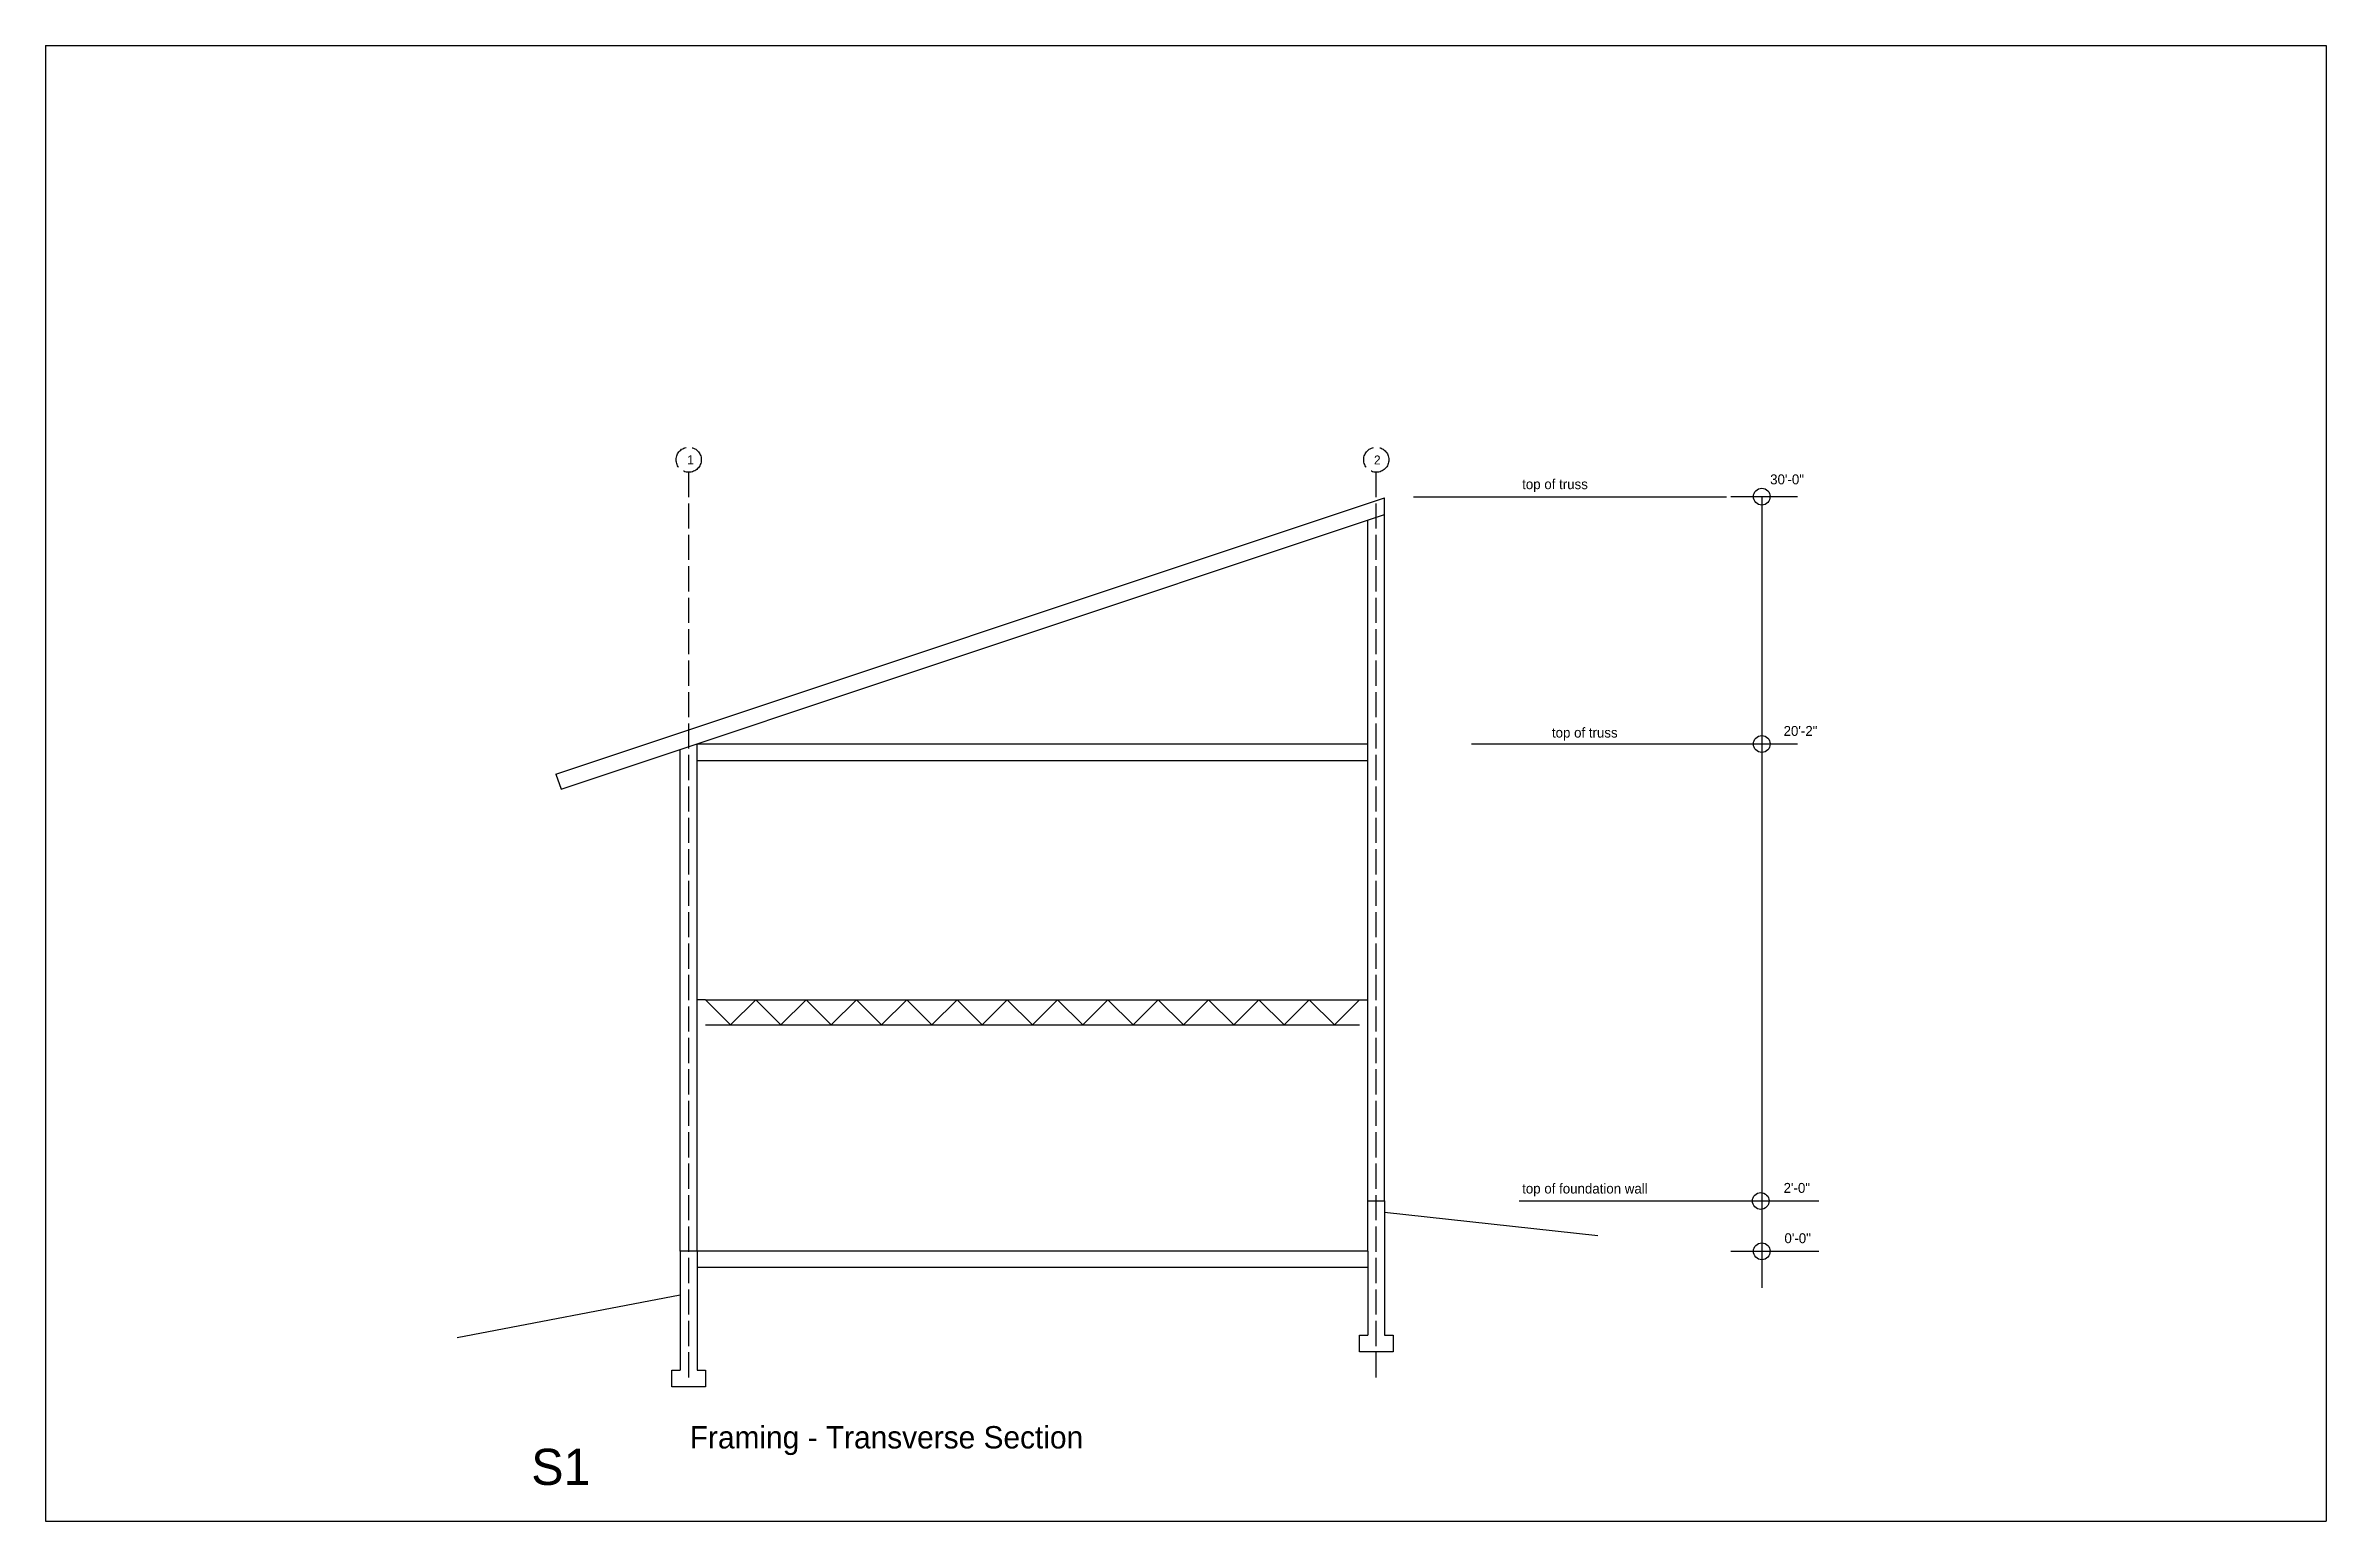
# Model space of a CAD drawing. Header units: inches. Extents: x 967 to 7501, y 257 to 3545.
# Drawn here: x 2166 to 3254, y 1211 to 1915 of the extents above; entities that cross this region are included whole.
import ezdxf

# ---------------------------------------------------------------- set-up
doc = ezdxf.new("R2010")
doc.units = ezdxf.units.IN
doc.header["$MEASUREMENT"] = 0
doc.linetypes.add('ACAD_ISO02W100', pattern=[15, 12, -3])
for name, color, linetype in [('const', 7, 'Continuous'), ('e2', 251, 'Continuous'), ('grid', 252, 'ACAD_ISO02W100'), ('walls', 7, 'Continuous')]:
    doc.layers.add(name, color=color, linetype=linetype)

msp = doc.modelspace()

# ---------------------------------------------------------------- texts
at = {"layer": 'const', "attachment_point": 1}
for s, insert, char_height, width in [('1', (2472.1, 1719.8), 4.26, 1625.197), ('2', (2799.7, 1719.7), 4.26, 1625.197), ('top of truss', (2870.4, 1708.4), 4.736, 1805.775), ('30\'-0"', (2988.7, 1710.7), 4.74, 1805.775), ('top of truss', (2884.6, 1589.9), 4.736, 1805.775), ('20\'-2"', (2995.1, 1590.7), 4.74, 1805.775), ('top of foundation wall', (2870.4, 1372.4), 4.736, 1805.775), ('2\'-0"', (2995.1, 1372.7), 4.74, 1805.775), ('0\'-0"', (2995.5, 1348.7), 4.74, 1805.775), ('Framing - Transverse Section', (2473.3, 1256.7), 10.656, 4062.993), ('S1', (2397.7, 1245.9), 17.26, 6582.049)]:
    msp.add_mtext(s, dxfattribs=dict(at, insert=insert, char_height=char_height, width=width))

# ---------------------------------------------------------------- linework, layer by layer
for p, q in [((2166, 1915.3), (3254, 1915.3)), ((2166, 1915.3), (2166, 1211.3)), ((3254, 1915.3), (3254, 1211.3)), ((2796.8, 1364.1), (2804.8, 1364.1)), ((2166, 1211.3), (3254, 1211.3))]:
    msp.add_line(p, q)
at = {"layer": 'e2'}
for p, q in [((2967.9, 1699.9), (2818.5, 1699.9)), ((2969.9, 1700.1), (3001.7, 1700.1)), ((2984.7, 1700.1), (2984.7, 1322.7)), ((2846.3, 1582.1), (3001.7, 1582.1)), ((2869, 1364.1), (3011.9, 1364.1)), ((2969.9, 1340.1), (3011.9, 1340.1))]:
    msp.add_line(p, q, dxfattribs=at)
for centre in [(2984.7, 1700.1), (2984.7, 1582.1), (2984.2, 1364.1), (2984.7, 1340.1)]:
    msp.add_circle(centre, 4, dxfattribs=at)
at = {"layer": 'grid'}
for p, q in [((2472.8, 1279.9), (2472.8, 1711.7)), ((2800.8, 1279.9), (2800.8, 1711.7))]:
    msp.add_line(p, q, dxfattribs=at)
for centre in [(2472.8, 1717.7), (2800.8, 1717.7)]:
    msp.add_circle(centre, 6, dxfattribs=at)
at = {"layer": 'walls'}
for p, q in [((2409.5, 1567.7), (2804.8, 1699.5)), ((2804.8, 1364.1), (2804.8, 1699.5)), ((2411.9, 1560.5), (2804.8, 1691.5)), ((2796.8, 1340.1), (2796.8, 1688.9)), ((2468.8, 1340.1), (2468.8, 1579.5)), ((2476.8, 1340.1), (2476.8, 1582.2)), ((2476.8, 1582.2), (2796.8, 1582.2)), ((2409.5, 1567.7), (2411.9, 1560.5)), ((2476.8, 1574.2), (2796.8, 1574.2)), ((2480.8, 1460.1), (2476.8, 1460.1)), ((2480.8, 1460.1), (2796.8, 1460.1)), ((2480.8, 1460.1), (2492.8, 1448.1)), ((2492.8, 1448.1), (2504.8, 1460.1)), ((2504.8, 1460.1), (2516.8, 1448.1)), ((2516.8, 1448.1), (2528.8, 1460.1)), ((2528.8, 1460.1), (2540.8, 1448.1)), ((2540.8, 1448.1), (2552.8, 1460.1)), ((2552.8, 1460.1), (2564.8, 1448.1)), ((2564.8, 1448.1), (2576.8, 1460.1)), ((2576.8, 1460.1), (2588.8, 1448.1)), ((2588.8, 1448.1), (2600.8, 1460.1)), ((2600.8, 1460.1), (2612.8, 1448.1)), ((2612.8, 1448.1), (2624.8, 1460.1)), ((2624.8, 1460.1), (2636.8, 1448.1)), ((2636.8, 1448.1), (2648.8, 1460.1)), ((2648.8, 1460.1), (2660.8, 1448.1)), ((2660.8, 1448.1), (2672.8, 1460.1)), ((2672.8, 1460.1), (2684.8, 1448.1)), ((2684.8, 1448.1), (2696.8, 1460.1)), ((2696.8, 1460.1), (2708.8, 1448.1)), ((2708.8, 1448.1), (2720.8, 1460.1)), ((2720.8, 1460.1), (2732.8, 1448.1)), ((2732.8, 1448.1), (2744.8, 1460.1)), ((2744.8, 1460.1), (2756.8, 1448.1)), ((2756.8, 1448.1), (2768.8, 1460.1)), ((2768.8, 1460.1), (2780.8, 1448.1)), ((2780.8, 1448.1), (2792.8, 1460.1)), ((2480.8, 1448.1), (2792.8, 1448.1)), ((2804.8, 1364.1), (2804.8, 1300.1)), ((2804.8, 1358.7), (2906.5, 1347.6)), ((2796.8, 1340.1), (2468.8, 1340.1)), ((2468.8, 1340.1), (2468.8, 1320.6)), ((2476.8, 1340.1), (2476.8, 1283.4)), ((2796.8, 1340.1), (2796.8, 1300.1)), ((2476.8, 1332.6), (2796.8, 1332.6)), ((2362.3, 1298.9), (2468.8, 1319.4)), ((2468.8, 1320.6), (2468.8, 1283.4)), ((2792.8, 1292.1), (2792.8, 1300.1)), ((2792.8, 1300.1), (2796.8, 1300.1)), ((2804.8, 1300.1), (2808.8, 1300.1)), ((2808.8, 1300.1), (2808.8, 1292.1)), ((2808.8, 1292.1), (2792.8, 1292.1)), ((2464.8, 1275.4), (2464.8, 1283.4)), ((2464.8, 1283.4), (2468.8, 1283.4)), ((2480.8, 1275.4), (2464.8, 1275.4)), ((2476.8, 1283.4), (2480.8, 1283.4)), ((2480.8, 1283.4), (2480.8, 1275.4))]:
    msp.add_line(p, q, dxfattribs=at)

msp.set_redraw_order([(e.dxf.handle, doc.entitydb.next_handle()) for e in msp.query("TEXT MTEXT ATTDEF DIMENSION ARC_DIMENSION")])  # texts and dimensions are drawn at this point

doc.saveas('drawing.dxf')
